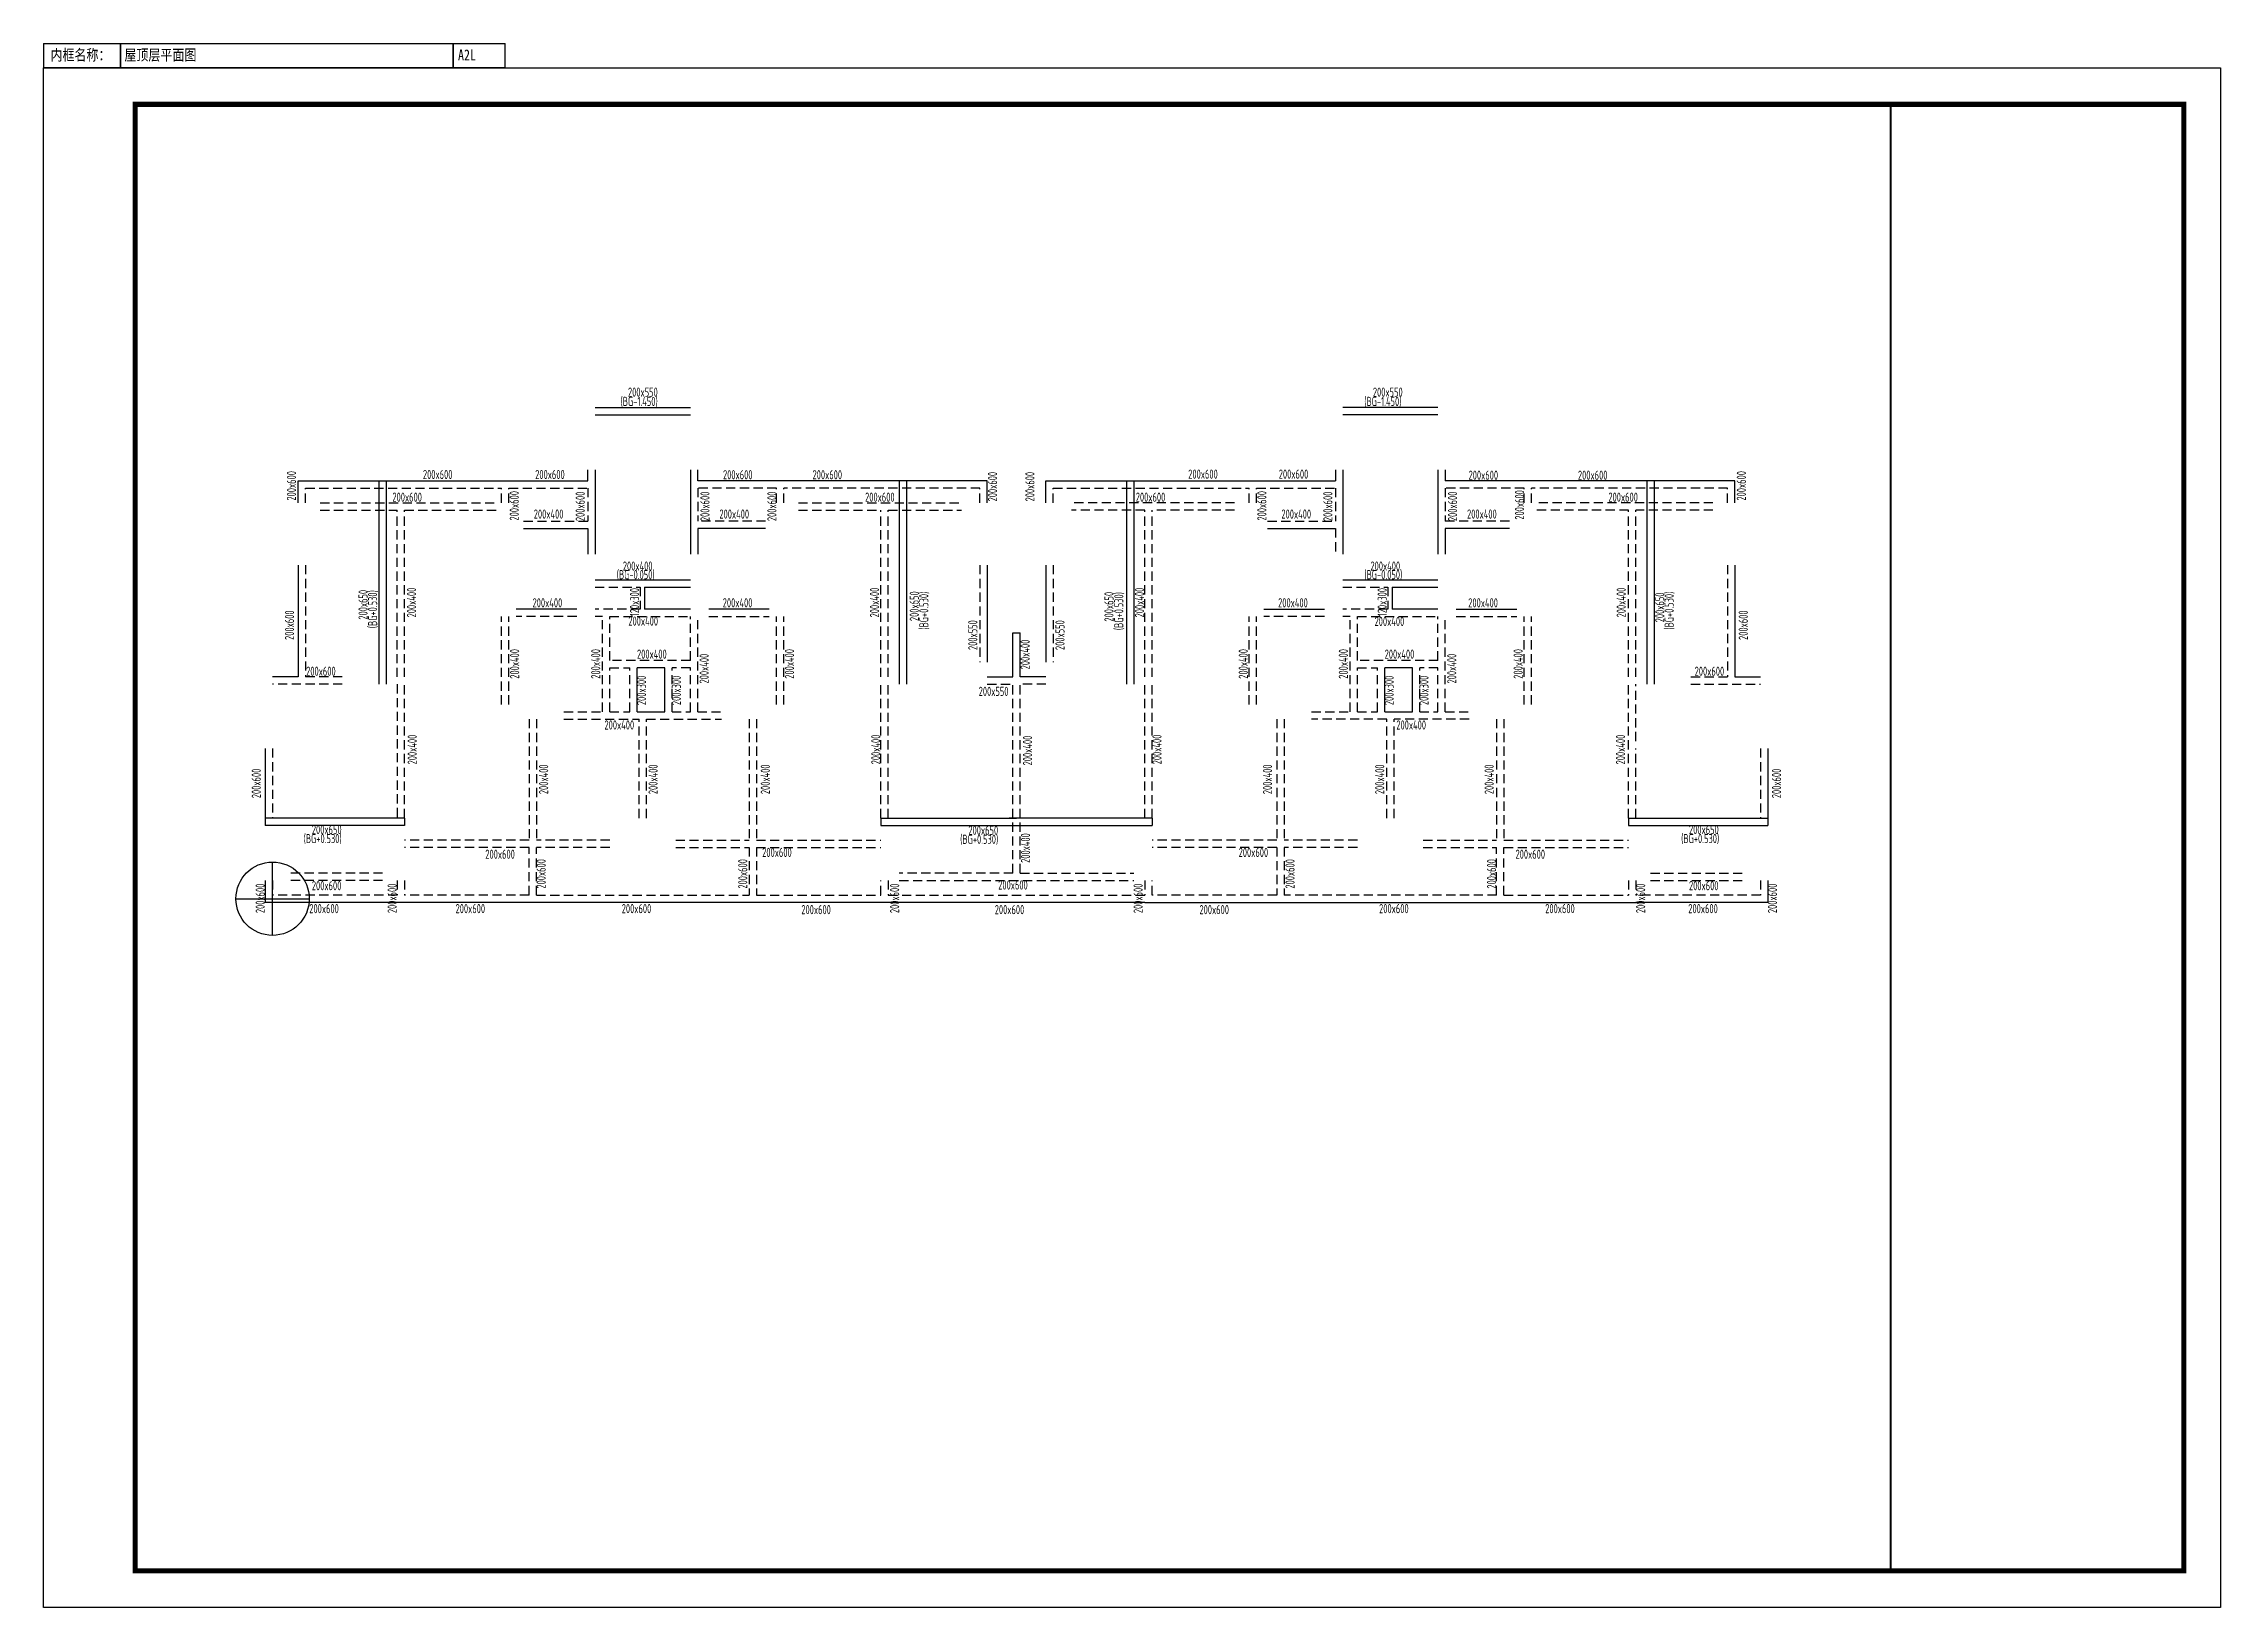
# Model space of a CAD drawing. Extents: x -100030 to 535495, y -23375 to 1879320.
# Drawn here: x 476095 to 535495, y 865793 to 908453 of the extents above; entities that cross this region are included whole.
import ezdxf

# ---------------------------------------------------------------- set-up
doc = ezdxf.new("R2010")
doc.units = 0
doc.header["$LTSCALE"] = 500
doc.linetypes.add('DASHED', pattern=[0.75, 0.5, -0.25])
doc.layers.get('0').update_dxf_attribs({"linetype": 'CONTINUOUS'})
doc.layers.add('S_BEAM', color=4, linetype='DASHED')
doc.layers.add('S_BEAM_TEXT_VERT', color=41, linetype='CONTINUOUS')
doc.layers.add('内框', color=8, linetype='CONTINUOUS', plot=False)
doc.styles.add('TH-STYLE3', font='tssdeng.shx', dxfattribs={"width": 0.7, "bigfont": 'tssdchn.shx'})
doc.styles.add('黑体', font='simhei.ttf')

msp = doc.modelspace()

# ---------------------------------------------------------------- texts
at = {"layer": 'S_BEAM_TEXT_VERT', "style": 'TH-STYLE3', "width": 0.7}
for s, rotation, p in [('(BG-1.450)', 360, (491839, 898566, 2900)), ('200x550', 360, (492042, 898819, 2900)), ('200x600', 90, (482984, 895986, 2900)), ('200x600', 360, (486447, 896573, 2900)), ('200x600', 360, (489511, 896573, 2900)), ('200x600', 360, (494635, 896566, 2900)), ('200x600', 360, (497079, 896566, 2900)), ('200x600', 90, (502114, 895963, 2900)), ('200x600', 90, (503135, 895963, 2900)), ('200x600', 90, (522547, 895986, 2900)), ('200x600', 360, (485615, 895954, 2900)), ('200x600', 90, (489064, 895441, 2900)), ('200x600', 90, (490864, 895425)), ('200x600', 90, (494268, 895425)), ('200x600', 90, (496095, 895425)), ('200x600', 360, (498512, 895954, 2900)), ('200x600', 90, (509464, 895441, 2900)), ('200x600', 90, (511264, 895425)), ('200x600', 90, (514668, 895425)), ('200x600', 90, (516495, 895466)), ('200x400', 360, (489472, 895493, 2900)), ('200x400', 360, (509872, 895493, 2900)), ('200x650', 90, (484939, 892738, 2900)), ('(BG+0.530)', 90, (485199, 892503, 2900)), ('200x400', 90, (486263, 892799, 2900)), ('120x300', 90, (492347, 892830, 2900)), ('200x400', 90, (498896, 892799, 2900)), ('200x650', 90, (499980, 892698, 2900)), ('(BG+0.530)', 90, (500240, 892463, 2900)), ('200x650', 90, (505292, 892684, 2900)), ('(BG+0.530)', 90, (505559, 892451, 2900)), ('200x400', 90, (506125, 892799, 2900)), ('120x300', 90, (512747, 892830, 2900)), ('200x400', 90, (519269, 892799, 2900)), ('200x650', 90, (520321, 892665, 2900)), ('(BG+0.530)', 90, (520577, 892464, 2900)), ('200x600', 90, (482931, 892184, 2900)), ('200x400', 360, (489439, 893073, 2900)), ('200x400', 360, (492053, 892574, 2900)), ('200x400', 360, (494628, 893073, 2900)), ('200x400', 360, (512414, 892565, 2900)), ('200x600', 90, (522600, 892184, 2900)), ('200x550', 90, (501576, 891909, 2900)), ('200x550', 90, (503955, 891909, 2900)), ('200x400', 90, (489075, 891126, 2900)), ('200x400', 90, (491287, 891126, 2900)), ('200x400', 360, (492289, 891672, 2900)), ('200x400', 90, (494245, 890997)), ('200x400', 90, (496574, 891126, 2900)), ('200x400', 90, (503005, 891382, 2900)), ('200x400', 90, (508957, 891126, 2900)), ('200x400', 90, (511687, 891126, 2900)), ('200x400', 360, (512689, 891672, 2900)), ('200x400', 90, (514645, 890997)), ('200x400', 90, (516457, 891126, 2900)), ('200x600', 360, (483261, 891206, 2900)), ('200x300', 90, (492537, 890406, 2900)), ('200x300', 90, (493487, 890406, 2900)), ('200x300', 90, (512937, 890406, 2900)), ('200x300', 90, (513887, 890406, 2900)), ('200x550', 360, (501612, 890657, 2900)), ('200x400', 360, (491401, 889740, 2900)), ('200x400', 90, (486280, 888789, 2900)), ('200x400', 90, (498929, 888791, 2900)), ('200x400', 90, (503071, 888762, 2900)), ('200x400', 90, (506602, 888791, 2900)), ('200x400', 90, (519252, 888789, 2900)), ('200x600', 90, (482025, 887867, 2900)), ('200x400', 90, (489866, 887977, 2900)), ('200x400', 90, (492852, 887977, 2900)), ('200x400', 90, (495915, 887977, 2900)), ('200x400', 90, (509616, 887977, 2900)), ('200x400', 90, (512679, 887977, 2900)), ('200x400', 90, (515666, 887977, 2900)), ('200x600', 90, (523507, 887867, 2900)), ('(BG+0.530)', 360, (483192, 886641, 2900)), ('200x650', 360, (483416, 886886, 2900)), ('(BG+0.530)', 360, (501107, 886622, 2900)), ('200x650', 360, (501331, 886868, 2900)), ('200x400', 90, (503014, 886102, 2900)), ('200x600', 360, (488150, 886214, 2900)), ('200x600', 360, (495705, 886264, 2900)), ('200x600', 90, (489799, 885401, 2900)), ('200x600', 90, (495299, 885401, 2900)), ('200x600', 90, (510232, 885401, 2900)), ('200x600', 90, (515732, 885401, 2900)), ('200x600', 90, (482132, 884732, 2900)), ('200x600', 360, (483416, 885356, 2900)), ('200x600', 90, (485732, 884732, 2900)), ('200x600', 90, (499444, 884732, 2900)), ('200x600', 360, (502145, 885375)), ('200x600', 90, (506087, 884732, 2900)), ('200x600', 90, (519800, 884732, 2900)), ('200x600', 90, (523395, 884732, 2900)), ('200x600', 360, (483347, 884730, 2900)), ('200x600', 360, (487338, 884730, 2900)), ('200x600', 360, (491872, 884730, 2900)), ('200x600', 360, (496773, 884703, 2900)), ('200x600', 360, (502050, 884703, 2900))]:
    msp.add_text(s, height=250, rotation=rotation, dxfattribs=at).set_placement(p)
for s, p in [('(BG-1.450)', (512133, 898566, 2900)), ('200x550', (512368, 898819, 2900)), ('200x600', (507330, 896583, 2900)), ('200x600', (509800, 896583, 2900)), ('200x600', (514979, 896554, 2900)), ('200x600', (517963, 896554, 2900)), ('200x600', (505898, 895954, 2900)), ('200x600', (518794, 895954, 2900)), ('200x400', (494537, 895493, 2900)), ('200x400', (514937, 895493, 2900)), ('(BG-0.050)', (491735, 893840, 2900)), ('200x400', (491902, 894075, 2900)), ('(BG-0.050)', (512135, 893840, 2900)), ('200x400', (512302, 894075, 2900)), ('200x400', (509782, 893073, 2900)), ('200x400', (514970, 893073, 2900)), ('200x600', (521148, 891206, 2900)), ('200x400', (513008, 889740, 2900)), ('(BG+0.530)', (520780, 886641, 2900)), ('200x650', (520993, 886886, 2900)), ('200x600', (508705, 886264, 2900)), ('200x600', (516260, 886214, 2900)), ('200x600', (520993, 885356, 2900)), ('200x600', (507636, 884703, 2900)), ('200x600', (512538, 884730, 2900)), ('200x600', (517071, 884730, 2900)), ('200x600', (520974, 884730, 2900))]:
    msp.add_text(s, height=250, dxfattribs=at).set_placement(p)

# ---------------------------------------------------------------- blocks, each defined once
blk = doc.blocks.new('BASEPOINT', base_point=(382345, 835125))
for p, q in [((382345, 834125), (382345, 836125)), ((381345, 835125), (383345, 835125))]:
    blk.add_line(p, q)
blk.add_circle((382345, 835125), 1000)
blk = doc.blocks.new('THAPE_A2L_inner')
at = {"layer": '内框'}
for p, q in [((0, 426.6), (0, 420)), ((0, 426.6), (126, 426.6)), ((21, 420), (21, 426.6)), ((21, 426.6), (21, 420)), ((111.8, 420), (111.79, 426.6)), ((111.79, 426.6), (111.8, 420)), ((126, 420), (126, 426.6)), ((0, 420), (21, 420)), ((12, 420), (0, 420)), ((36, 420), (12, 420)), ((21, 420), (111.8, 420)), ((84, 420), (36, 420)), ((126, 420), (84, 420)), ((111.8, 420), (126, 420))]:
    blk.add_line(p, q, dxfattribs=at)
blk.add_lwpolyline([(0, 0), (0, 420), (594, 420), (594, 0)], close=True, dxfattribs=at)
at = {"layer": '内框', "const_width": 1.4}
blk.add_lwpolyline([(25, 410), (25, 10), (584, 10), (584, 410)], close=True, dxfattribs=at)
at = {"layer": '内框', "const_width": 0.5}
blk.add_lwpolyline([(504, 410), (504, 10)], dxfattribs=at)
at = {"layer": '内框', "style": '黑体', "width": 0.8}
for s, p in [('内框名称：', (1.9, 421.99)), ('A2L', (113.1, 421.99))]:
    blk.add_text(s, height=3, dxfattribs=at).set_placement(p)
blk.add_attdef('内框名称', (22.08, 421.99), '', height=3, dxfattribs=at)

# ---------------------------------------------------------------- linework, layer by layer
at = {"layer": 'S_BEAM', "linetype": 'ByBlock'}
for p, q in [((491145, 898525), (493745, 898525)), ((491145, 898325), (493745, 898325)), ((514145, 898525), (511545, 898525)), ((514145, 898325), (511545, 898325)), ((483045, 896525), (488696, 896525)), ((483045, 895925), (483045, 896525)), ((485245, 896525), (485245, 890975)), ((485445, 896525), (485445, 890975)), ((488696, 896525), (490945, 896525)), ((490945, 896525), (490945, 896825)), ((491145, 896825), (491145, 894525)), ((491145, 896525), (491145, 896325)), ((493745, 896825), (493745, 894525)), ((493745, 896525), (493745, 896325)), ((493945, 896525), (493945, 896825)), ((496200, 896525), (493945, 896525)), ((501845, 896525), (496200, 896525)), ((499445, 896525), (499445, 890975)), ((499645, 896525), (499645, 890975)), ((501845, 895925), (501845, 896525)), ((503445, 895925), (503445, 896525)), ((503445, 896525), (509110, 896525)), ((505645, 896525), (505645, 890975)), ((505845, 896525), (505845, 890975)), ((509110, 896525), (511345, 896525)), ((511345, 896825), (511345, 896525)), ((511545, 896825), (511545, 894525)), ((511545, 896525), (511545, 896325)), ((514145, 896825), (514145, 894525)), ((514145, 896525), (514145, 896325)), ((514345, 896825), (514345, 896525)), ((516602, 896525), (514345, 896525)), ((522245, 896525), (516602, 896525)), ((519845, 896525), (519845, 890975)), ((520045, 896525), (520045, 890975)), ((522245, 895925), (522245, 896525)), ((489196, 895225), (490945, 895225)), ((490945, 895225), (490945, 894525)), ((495795, 895225), (493945, 895225)), ((493945, 895225), (493945, 894525)), ((509495, 895225), (511345, 895225)), ((516095, 895225), (514345, 895225)), ((514345, 895225), (514345, 894525)), ((483045, 894225), (483045, 891175)), ((501845, 894225), (501845, 891575)), ((503445, 894225), (503445, 891575)), ((522245, 894225), (522245, 891175)), ((491145, 893825), (493745, 893825)), ((492495, 893625), (493745, 893625)), ((492495, 893625), (492495, 893025)), ((511545, 893825), (514145, 893825)), ((512895, 893625), (514145, 893625)), ((512895, 893625), (512895, 893025)), ((490645, 893025), (488995, 893025)), ((493745, 893025), (492495, 893025)), ((495895, 893025), (494245, 893025)), ((509395, 893025), (511045, 893025)), ((514145, 893025), (512895, 893025)), ((514645, 893025), (516295, 893025)), ((502545, 891175), (502545, 892375)), ((502545, 892375), (502745, 892375)), ((502745, 891175), (502745, 892375)), ((483045, 891175), (482345, 891175)), ((493045, 891425), (492295, 891425)), ((492295, 890225), (492295, 891425)), ((493045, 890225), (493045, 891425)), ((501845, 891175), (502545, 891175)), ((503445, 891175), (502745, 891175)), ((513445, 891425), (512695, 891425)), ((512695, 890225), (512695, 891425)), ((513445, 890225), (513445, 891425)), ((522245, 891175), (522945, 891175)), ((492295, 890225), (493045, 890225)), ((512695, 890225), (513445, 890225)), ((482145, 889225), (482145, 887325)), ((523145, 889225), (523145, 887325)), ((485945, 887325), (482145, 887325)), ((482145, 887325), (482145, 887125)), ((485945, 887125), (482145, 887125)), ((485945, 887325), (485945, 887125)), ((498945, 887325), (502645, 887325)), ((498945, 887325), (498945, 887125)), ((498945, 887125), (506345, 887125)), ((506345, 887325), (502445, 887325)), ((506345, 887325), (506345, 887125)), ((519345, 887325), (523145, 887325)), ((519345, 887325), (519345, 887125)), ((519345, 887125), (523145, 887125)), ((523145, 887325), (523145, 887125)), ((482145, 885625), (482145, 885025)), ((523145, 885625), (523145, 885025)), ((485838, 885025), (482145, 885025)), ((489433, 885025), (485838, 885025)), ((495438, 885025), (489433, 885025)), ((499048, 885025), (495438, 885025)), ((506145, 885025), (499048, 885025)), ((506145, 885025), (509865, 885025)), ((509870, 885025), (515837, 885025)), ((515837, 885025), (519545, 885025)), ((523145, 885025), (519545, 885025))]:
    msp.add_line(p, q, dxfattribs=at)
at = {"layer": 'S_BEAM'}
for p, q in [((483245, 895925), (483245, 896325)), ((483245, 896325), (488595, 896325)), ((483645, 895925), (488445, 895925)), ((488595, 895925), (488595, 896325)), ((488795, 895925), (488795, 896325)), ((488795, 896325), (490945, 896325)), ((490945, 896325), (490945, 895425)), ((493945, 896325), (493945, 895425)), ((496095, 896325), (493945, 896325)), ((496095, 895925), (496095, 896325)), ((501645, 896325), (496295, 896325)), ((496295, 895925), (496295, 896325)), ((496695, 895925), (501145, 895925)), ((501645, 895925), (501645, 896325)), ((503645, 895925), (503645, 896325)), ((503645, 896325), (508995, 896325)), ((508595, 895925), (504145, 895925)), ((508995, 895925), (508995, 896325)), ((509195, 895925), (509195, 896325)), ((509195, 896325), (511345, 896325)), ((511345, 896325), (511345, 895425)), ((516495, 896325), (514345, 896325)), ((514345, 896325), (514345, 895425)), ((516495, 895925), (516495, 896325)), ((522045, 896325), (516695, 896325)), ((516695, 895925), (516695, 896325)), ((521645, 895925), (516845, 895925)), ((522045, 895925), (522045, 896325)), ((483645, 895725), (485745, 895725)), ((485745, 891175), (485745, 895725)), ((485945, 895725), (488445, 895725)), ((485945, 891175), (485945, 895725)), ((489195, 895425), (490945, 895425)), ((495795, 895425), (493945, 895425)), ((496695, 895725), (498945, 895725)), ((498945, 891175), (498945, 895725)), ((499145, 895725), (501145, 895725)), ((499145, 891175), (499145, 895725)), ((506145, 895725), (504145, 895725)), ((506145, 891175), (506145, 895725)), ((508595, 895725), (506345, 895725)), ((506345, 891175), (506345, 895725)), ((509495, 895425), (511345, 895425)), ((511345, 895225), (511345, 894525)), ((516095, 895425), (514345, 895425)), ((519345, 895725), (516845, 895725)), ((519345, 891175), (519345, 895725)), ((521645, 895725), (519545, 895725)), ((519545, 891175), (519545, 895725)), ((483245, 894225), (483245, 891175)), ((501645, 894225), (501645, 891575)), ((503645, 894225), (503645, 891575)), ((522045, 894225), (522045, 891175)), ((491145, 893625), (492375, 893625)), ((492375, 893625), (492375, 893025)), ((511545, 893625), (512775, 893625)), ((512775, 893625), (512775, 893025)), ((488595, 890425), (488595, 892825)), ((488795, 890425), (488795, 892825)), ((490645, 892825), (488995, 892825)), ((492375, 893025), (491145, 893025)), ((492375, 893025), (491145, 893025)), ((491345, 892825), (491145, 892825)), ((491345, 890225), (491345, 892825)), ((491545, 891625), (491545, 892825)), ((491545, 892825), (493745, 892825)), ((493745, 893025), (492495, 893025)), ((493745, 891625), (493745, 892825)), ((493945, 890225), (493945, 892825)), ((494245, 892825), (495895, 892825)), ((496095, 890425), (496095, 892825)), ((496295, 890425), (496295, 892825)), ((508995, 890425), (508995, 892825)), ((509195, 890425), (509195, 892825)), ((511045, 892825), (509395, 892825)), ((512775, 893025), (511545, 893025)), ((512775, 893025), (511545, 893025)), ((511745, 892825), (511545, 892825)), ((511745, 890225), (511745, 892825)), ((511945, 891625), (511945, 892825)), ((511945, 892825), (514145, 892825)), ((514145, 893025), (512895, 893025)), ((514145, 891625), (514145, 892825)), ((514345, 890225), (514345, 892825)), ((514645, 892825), (516295, 892825)), ((516495, 890425), (516495, 892825)), ((516695, 890425), (516695, 892825)), ((493745, 891625), (491545, 891625)), ((514145, 891625), (511945, 891625)), ((484245, 891175), (483245, 891175)), ((491545, 890225), (491545, 891425)), ((491545, 891425), (492095, 891425)), ((492095, 890225), (492095, 891425)), ((493245, 890225), (493245, 891425)), ((493745, 891425), (493245, 891425)), ((493745, 890225), (493745, 891425)), ((511945, 890225), (511945, 891425)), ((511945, 891425), (512495, 891425)), ((512495, 890225), (512495, 891425)), ((513645, 890225), (513645, 891425)), ((514145, 891425), (513645, 891425)), ((514145, 890225), (514145, 891425)), ((521045, 891175), (522045, 891175)), ((484245, 890975), (482345, 890975)), ((485745, 890975), (485745, 887325)), ((485945, 887325), (485945, 890975)), ((498945, 887325), (498945, 890975)), ((499145, 887325), (499145, 890975)), ((501845, 890975), (502545, 890975)), ((502545, 885825), (502545, 890975)), ((503445, 890975), (502745, 890975)), ((502745, 885825), (502745, 890975)), ((506145, 887325), (506145, 890975)), ((506345, 887325), (506345, 890975)), ((519345, 887325), (519345, 890975)), ((519545, 889425), (519545, 890975)), ((521045, 890975), (522945, 890975)), ((489345, 890025), (489345, 886725)), ((489545, 890025), (489545, 886725)), ((490295, 890225), (491345, 890225)), ((490295, 890025), (492345, 890025)), ((491545, 890225), (492095, 890225)), ((492345, 887325), (492345, 890025)), ((492545, 890025), (494595, 890025)), ((492545, 887325), (492545, 890025)), ((493245, 890225), (493745, 890225)), ((493945, 890225), (494595, 890225)), ((495345, 890025), (495345, 886725)), ((495545, 890025), (495545, 886725)), ((509745, 890025), (509745, 886725)), ((509945, 890025), (509945, 886725)), ((510695, 890225), (511745, 890225)), ((512745, 890025), (510695, 890025)), ((511945, 890225), (512495, 890225)), ((512745, 887325), (512745, 890025)), ((512945, 887325), (512945, 890025)), ((514995, 890025), (512945, 890025)), ((513645, 890225), (514145, 890225)), ((514345, 890225), (514995, 890225)), ((515745, 890025), (515745, 886725)), ((515945, 890025), (515945, 886725)), ((482345, 889225), (482345, 887325)), ((519545, 887325), (519545, 889225)), ((522945, 889225), (522945, 887325)), ((489345, 886725), (485945, 886725)), ((489345, 886525), (485945, 886525)), ((489345, 885225), (489345, 886525)), ((491546, 886725), (489545, 886725)), ((489545, 885225), (489545, 886525)), ((491546, 886525), (489545, 886525)), ((493345, 886725), (495345, 886725)), ((493345, 886525), (495345, 886525)), ((495345, 886525), (495345, 885225)), ((495545, 886725), (498945, 886725)), ((495545, 886525), (498945, 886525)), ((495545, 886525), (495545, 885225)), ((509745, 886725), (506345, 886725)), ((509745, 886525), (506345, 886525)), ((509745, 886525), (509745, 885225)), ((511945, 886725), (509945, 886725)), ((511945, 886525), (509945, 886525)), ((509945, 886525), (509945, 885225)), ((513744, 886725), (515745, 886725)), ((513744, 886525), (515745, 886525)), ((515745, 885225), (515745, 886525)), ((515945, 886725), (519345, 886725)), ((515945, 886525), (519345, 886525)), ((515945, 885225), (515945, 886525)), ((485345, 885825), (482845, 885825)), ((502545, 885825), (499445, 885825)), ((502745, 885825), (505845, 885825)), ((519945, 885825), (522445, 885825)), ((482345, 885625), (482345, 885225)), ((485745, 885225), (482345, 885225)), ((485345, 885625), (482845, 885625)), ((485745, 885625), (485745, 885225)), ((485945, 885625), (485945, 885225)), ((489345, 885225), (485945, 885225)), ((489545, 885225), (495345, 885225)), ((495545, 885225), (498945, 885225)), ((498945, 885225), (498945, 885625)), ((499145, 885625), (499145, 885225)), ((499145, 885225), (506145, 885225)), ((499445, 885625), (505845, 885625)), ((506145, 885625), (506145, 885225)), ((506345, 885225), (506345, 885625)), ((509745, 885225), (506345, 885225)), ((515745, 885225), (509945, 885225)), ((515945, 885225), (519345, 885225)), ((519345, 885625), (519345, 885225)), ((519545, 885625), (519545, 885225)), ((522945, 885225), (519545, 885225)), ((519945, 885625), (522445, 885625)), ((522945, 885625), (522945, 885225))]:
    msp.add_line(p, q, dxfattribs=at)

# ---------------------------------------------------------------- block references
msp.add_blockref('BASEPOINT', (482345, 885125))
at = {"layer": '内框', "xscale": 100, "yscale": 100, "zscale": 100}
msp.add_blockref('THAPE_A2L_inner', (476095, 865793), dxfattribs=at).add_auto_attribs({'内框名称': '屋顶层平面图'})

msp.set_redraw_order([(e.dxf.handle, doc.entitydb.next_handle()) for e in msp.query("TEXT MTEXT ATTDEF DIMENSION ARC_DIMENSION")])  # texts and dimensions are drawn at this point

doc.saveas('drawing.dxf')
